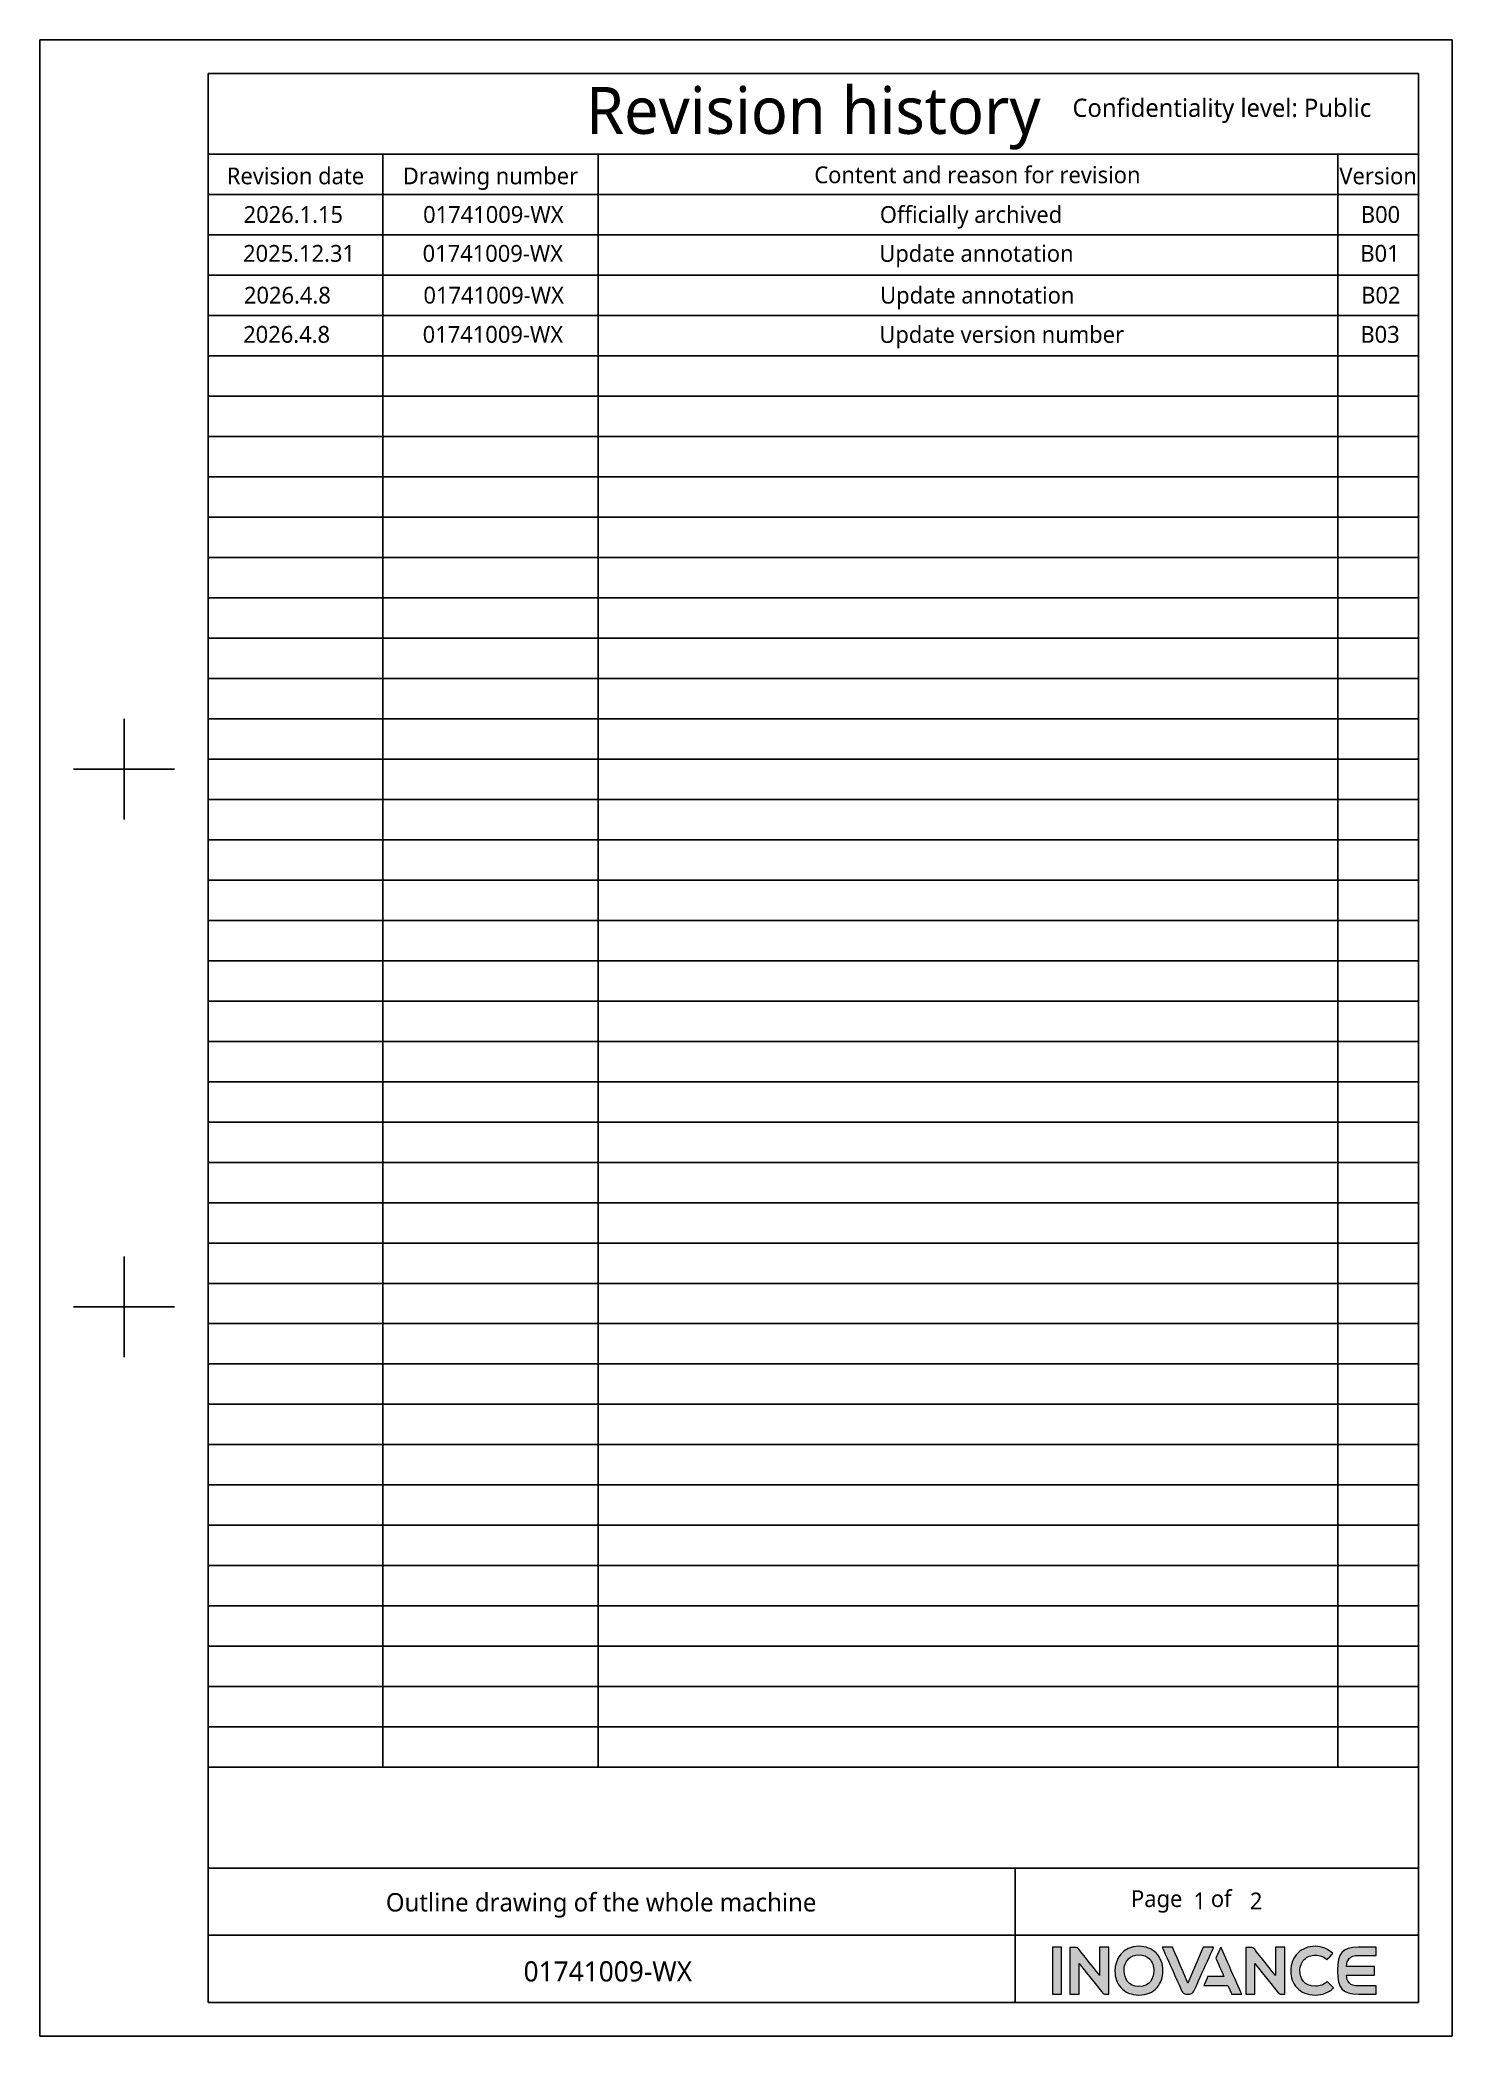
# Model space of a CAD drawing. Header units: millimetres. Extents: x 5828 to 6704, y 123 to 421.
# Drawn here: x 6055 to 6265, y 123.2 to 420.2 of the extents above; entities that cross this region are included whole.
import ezdxf
from ezdxf.enums import TextEntityAlignment as Align

# ---------------------------------------------------------------- set-up
doc = ezdxf.new("R2010")
doc.units = ezdxf.units.MM
doc.layers.add('logo-蓝色', color=7, linetype='Continuous', true_color=0x008ccf)
doc.layers.add('多重引线', color=7, linetype='Continuous')
doc.layers.add('模板', color=7, linetype='Continuous')
doc.styles.add('微软雅黑', font='msyh.ttc')

msp = doc.modelspace()

# ---------------------------------------------------------------- texts
at = {"layer": '模板', "char_height": 2.5, "attachment_point": 1, "style": '微软雅黑'}
for s, width, insert in [('2026.1.15', 72.293308, (6085.3104, 395.5016)), ('01741009-WX', 72.293308, (6112.007, 395.5016)), ('Officially archived', 134.563844, (6179.923, 395.4918)), ('B00', 23.611688, (6251.4606, 395.5016)), ('2025.12.31', 72.293308, (6085.234, 389.7191)), ('01741009-WX', 72.293308, (6111.9305, 389.7191)), ('Update annotation', 134.563844, (6179.8466, 389.7094)), ('B01', 23.611688, (6251.3842, 389.7191)), ('2026.4.8', 72.293308, (6085.36, 383.4995)), ('01741009-WX', 72.293308, (6112.0566, 383.4995)), ('Update annotation', 134.563844, (6179.9727, 383.4897)), ('B02', 23.611688, (6251.5103, 383.4995)), ('2026.4.8', 72.293308, (6085.2455, 377.6615)), ('01741009-WX', 72.293308, (6111.9421, 377.6615)), ('Update version number', 134.563844, (6179.8582, 377.6517)), ('B03', 23.611688, (6251.3958, 377.6615))]:
    msp.add_mtext_dynamic_manual_height_columns(s, width=width, gutter_width=12.5, heights=[0], dxfattribs=dict(at, insert=insert))

# ---------------------------------------------------------------- blocks, each defined once
blk = doc.blocks.new('变更页')
for p, q in [((5973.66, 420.22), (6183.66, 420.22)), ((5973.66, 123.22), (5973.66, 420.22)), ((6183.66, 123.22), (6183.66, 420.22)), ((5998.66, 415.22), (6178.66, 415.22)), ((5998.66, 128.22), (5998.66, 415.22)), ((5998.66, 415.22), (5998.66, 163.22)), ((5998.66, 415.22), (6178.66, 415.22)), ((6178.66, 128.22), (6178.66, 415.22)), ((6178.66, 415.22), (6178.66, 163.22)), ((5998.66, 403.22), (6178.66, 403.22)), ((5998.66, 397.22), (6178.66, 397.22)), ((5986.16, 304.22), (5986.16, 319.22)), ((5978.66, 311.72), (5993.66, 311.72)), ((5986.16, 224.22), (5986.16, 239.22)), ((5978.66, 231.72), (5993.66, 231.72)), ((6178.66, 158.22), (6178.66, 128.22)), ((6118.66, 138.22), (6178.66, 138.22)), ((5998.66, 128.22), (6178.66, 128.22)), ((5998.66, 128.22), (6178.66, 128.22)), ((5973.66, 123.22), (6183.66, 123.22))]:
    blk.add_line(p, q)
at = {"color": 2}
for p, q in [((6024.66, 403.22), (6024.66, 163.22)), ((6056.66, 403.22), (6056.66, 163.22)), ((6166.66, 403.22), (6166.66, 163.22)), ((5998.66, 391.22), (6178.66, 391.22)), ((5998.66, 385.22), (6178.66, 385.22)), ((5998.66, 379.22), (6178.66, 379.22)), ((5998.66, 373.22), (6178.66, 373.22)), ((5998.66, 367.22), (6178.66, 367.22)), ((5998.66, 361.22), (6178.66, 361.22)), ((5998.66, 355.22), (6178.66, 355.22)), ((5998.66, 349.22), (6178.66, 349.22)), ((5998.66, 343.22), (6178.66, 343.22)), ((5998.66, 337.22), (6178.66, 337.22)), ((5998.66, 331.22), (6178.66, 331.22)), ((5998.66, 325.22), (6178.66, 325.22)), ((5998.66, 319.22), (6178.66, 319.22)), ((5998.66, 313.22), (6178.66, 313.22)), ((5998.66, 307.22), (6178.66, 307.22)), ((5998.66, 301.22), (6178.66, 301.22)), ((5998.66, 295.22), (6178.66, 295.22)), ((5998.66, 289.22), (6178.66, 289.22)), ((5998.66, 283.22), (6178.66, 283.22)), ((5998.66, 277.22), (6178.66, 277.22)), ((5998.66, 271.22), (6178.66, 271.22)), ((5998.66, 265.22), (6178.66, 265.22)), ((5998.66, 259.22), (6178.66, 259.22)), ((5998.66, 253.22), (6178.66, 253.22)), ((5998.66, 247.22), (6178.66, 247.22)), ((5998.66, 241.22), (6178.66, 241.22)), ((5998.66, 235.22), (6178.66, 235.22)), ((5998.66, 229.22), (6178.66, 229.22)), ((5998.66, 223.22), (6178.66, 223.22)), ((5998.66, 217.22), (6178.66, 217.22)), ((5998.66, 211.22), (6178.66, 211.22)), ((5998.66, 205.22), (6178.66, 205.22)), ((5998.66, 199.22), (6178.66, 199.22)), ((5998.66, 193.22), (6178.66, 193.22)), ((5998.66, 187.22), (6178.66, 187.22)), ((5998.66, 181.22), (6178.66, 181.22)), ((5998.66, 175.22), (6178.66, 175.22)), ((5998.66, 169.22), (6178.66, 169.22)), ((5998.66, 163.22), (6178.66, 163.22))]:
    blk.add_line(p, q, dxfattribs=at)
at = {"color": 2, "linetype": 'Continuous'}
for p, q in [((5998.66, 148.22), (6178.66, 148.22)), ((5998.66, 138.22), (6118.66, 138.22)), ((6058.66, 128.22), (6076.66, 128.22)), ((6076.66, 128.22), (6118.66, 128.22)), ((6133.66, 128.22), (6178.66, 128.22))]:
    blk.add_line(p, q, dxfattribs=at)
at = {"linetype": 'Continuous'}
for p, q in [((6118.66, 148.22), (6118.66, 138.22)), ((6118.66, 138.22), (6118.66, 128.22))]:
    blk.add_line(p, q, dxfattribs=at)
at = {"color": 7, "linetype": 'Continuous'}
blk.add_line((6178.66, 128.22), (5998.66, 128.22), dxfattribs=at)
at = {"color": 2, "style": '微软雅黑'}
for s, height, p in [('Revision history', 7, (6088.66, 406.24)), ('Revision date', 2.5, (6011.66, 398.74)), ('Drawing number', 2.5, (6040.66, 398.74)), ('Version', 2.5, (6172.66, 398.74))]:
    blk.add_text(s, height=height, dxfattribs=at).set_placement(p, align=Align.CENTER)
at = {"style": '微软雅黑'}
for s, height, p in [('Confidentiality level: Public', 2.7076, (6127.21, 408.77)), ('Outline drawing of the whole machine', 2.7336, (6025.1, 141.76))]:
    blk.add_text(s, height=height, dxfattribs=at).set_placement(p)
at = {"color": 2, "style": '微软雅黑'}
for s, p in [('Content and reason for revision', (6113.07, 400.22)), ('Page     of    ', (6145.09, 143.34))]:
    blk.add_text(s, height=2.5, dxfattribs=at).set_placement(p, align=Align.MIDDLE)
at = {"linetype": 'Continuous', "lineweight": 0, "ltscale": 0.3, "style": '微软雅黑'}
for tag, p in [('当前页', (6146.12, 143.34)), ('总页数', (6154.52, 143.34))]:
    blk.add_attdef(tag, text='', height=2.5, dxfattribs=at).set_placement(p, align=Align.MIDDLE)
at = {"ltscale": 0.3, "style": '微软雅黑'}
blk.add_attdef('编码', text='', height=3, dxfattribs=at).set_placement((6058.11, 132.85), align=Align.MIDDLE)

# ---------------------------------------------------------------- hatches: boundary and pattern name
at = {"layer": 'logo-蓝色'}
h = msp.add_hatch(color=256, dxfattribs=at)
h.dxf.hatch_style = 1
edge = h.paths.add_edge_path()
edge.add_spline(control_points=[(6205.5917, 129.4734), (6205.5917, 129.4734), (6206.9654, 129.4734), (6206.9654, 129.4734), (6206.9654, 129.4734), (6206.9654, 129.4734), (6206.9654, 136.4307), (6206.9654, 136.4307), (6206.9654, 136.4307), (6206.9654, 136.4307), (6205.5917, 136.4307), (6205.5917, 136.4307), (6205.5917, 136.4307), (6205.5917, 136.4307), (6205.5917, 129.4734), (6205.5917, 129.4734)], knot_values=[0, 0, 0, 0, 0.25, 0.25, 0.25, 0.25000001, 0.5, 0.5, 0.5, 0.50000001, 0.75, 0.75, 0.75, 0.75000001, 1, 1, 1, 1], degree=3, periodic=1)
h = msp.add_hatch(color=256, dxfattribs=at)
h.dxf.hatch_style = 1
edge = h.paths.add_edge_path()
edge.add_spline(control_points=[(6212.6121, 136.4364), (6212.6121, 136.4364), (6212.6121, 132.2482), (6212.6121, 132.2482), (6212.6121, 132.2482), (6212.6121, 132.2482), (6209.5419, 136.1307), (6209.5419, 136.1307), (6209.5419, 136.1307), (6209.4038, 136.3104), (6209.188, 136.4253), (6208.9454, 136.4253), (6208.9454, 136.4253), (6208.9454, 136.4253), (6208.1933, 136.4253), (6208.1933, 136.4253), (6208.1933, 136.4253), (6208.1933, 136.4253), (6208.1933, 129.4661), (6208.1933, 129.4661), (6208.1933, 129.4661), (6208.1933, 129.4661), (6209.5761, 129.4661), (6209.5761, 129.4661), (6209.5761, 129.4661), (6209.5761, 129.4661), (6209.5761, 134.0172), (6209.5761, 134.0172), (6209.5761, 134.0172), (6209.5761, 134.0172), (6213.0206, 129.6791), (6213.0206, 129.6791), (6213.0206, 129.6791), (6213.1205, 129.5494), (6213.2762, 129.4661), (6213.4503, 129.4661), (6213.4503, 129.4661), (6213.4503, 129.4661), (6213.9948, 129.4661), (6213.9948, 129.4661), (6213.9948, 129.4661), (6213.9948, 129.4661), (6213.9948, 136.4364), (6213.9948, 136.4364), (6213.9948, 136.4364), (6213.9948, 136.4364), (6212.6121, 136.4364), (6212.6121, 136.4364)], knot_values=[0, 0, 0, 0, 0.08333333, 0.08333333, 0.08333333, 0.08333334, 0.16666667, 0.16666667, 0.16666667, 0.16666668, 0.25, 0.25, 0.25, 0.25000001, 0.33333333, 0.33333333, 0.33333333, 0.33333334, 0.41666667, 0.41666667, 0.41666667, 0.41666668, 0.5, 0.5, 0.5, 0.50000001, 0.58333333, 0.58333333, 0.58333333, 0.58333334, 0.66666667, 0.66666667, 0.66666667, 0.66666668, 0.75, 0.75, 0.75, 0.75000001, 0.83333333, 0.83333333, 0.83333333, 0.83333334, 0.91666667, 0.91666667, 0.91666667, 0.91666668, 1, 1, 1, 1], degree=3, periodic=1)
h = msp.add_hatch(color=256, dxfattribs=at)
h.dxf.hatch_style = 1
edge = h.paths.add_edge_path(flags=16)
edge.add_spline(control_points=[(6216.903, 134.7062), (6217.2967, 135.11), (6217.8236, 135.3119), (6218.4665, 135.3119), (6218.4665, 135.3119), (6219.1044, 135.3119), (6219.6261, 135.1119), (6220.0139, 134.7173), (6220.0139, 134.7173), (6220.4429, 134.2803), (6220.6809, 133.6188), (6220.6707, 132.904), (6220.6707, 132.904), (6220.6503, 131.7889), (6220.0612, 130.5997), (6218.4665, 130.5997), (6218.4665, 130.5997), (6216.8788, 130.5997), (6216.2806, 131.785), (6216.251, 132.8929), (6216.251, 132.8929), (6216.2333, 133.6004), (6216.4705, 134.2618), (6216.903, 134.7062)], knot_values=[0, 0, 0, 0, 0.16666667, 0.16666667, 0.16666667, 0.16666668, 0.33333333, 0.33333333, 0.33333333, 0.33333334, 0.5, 0.5, 0.5, 0.50000001, 0.66666667, 0.66666667, 0.66666667, 0.66666668, 0.83333333, 0.83333333, 0.83333333, 0.83333334, 1, 1, 1, 1], degree=3, periodic=0)
edge = h.paths.add_edge_path()
edge.add_spline(control_points=[(6218.4665, 136.5771), (6216.0065, 136.5771), (6214.8886, 134.6785), (6214.8886, 132.9112), (6214.8886, 132.9112), (6214.8886, 131.952), (6215.1989, 131.0739), (6215.7611, 130.4347), (6215.7611, 130.4347), (6216.3991, 129.7087), (6217.3366, 129.3253), (6218.4665, 129.3253), (6218.4665, 129.3253), (6219.589, 129.3253), (6220.5225, 129.7142), (6221.1608, 130.4495), (6221.1608, 130.4495), (6221.7126, 131.0907), (6222.0237, 131.9684), (6222.034, 132.9206), (6222.034, 132.9206), (6222.0441, 133.9469), (6221.6719, 134.9194), (6221.0095, 135.5881), (6221.0095, 135.5881), (6220.3698, 136.2362), (6219.489, 136.5771), (6218.4665, 136.5771)], knot_values=[0, 0, 0, 0, 0.14285714, 0.14285714, 0.14285714, 0.14285715, 0.28571429, 0.28571429, 0.28571429, 0.2857143, 0.42857143, 0.42857143, 0.42857143, 0.42857144, 0.57142857, 0.57142857, 0.57142857, 0.57142858, 0.71428571, 0.71428571, 0.71428571, 0.71428572, 0.85714286, 0.85714286, 0.85714286, 0.85714287, 1, 1, 1, 1], degree=3, periodic=0)
h = msp.add_hatch(color=256, dxfattribs=at)
h.dxf.hatch_style = 1
edge = h.paths.add_edge_path()
edge.add_spline(control_points=[(6228.0142, 136.4308), (6228.0142, 136.4308), (6225.7397, 131.1127), (6225.7397, 131.1127), (6225.7397, 131.1127), (6225.7397, 131.1127), (6223.4649, 136.4308), (6223.4649, 136.4308), (6223.4649, 136.4308), (6223.4649, 136.4308), (6221.9173, 136.4308), (6221.9173, 136.4308), (6221.9173, 136.4308), (6221.9173, 136.4308), (6224.8385, 129.9181), (6224.8385, 129.9181), (6224.8385, 129.9181), (6224.9551, 129.6568), (6225.2172, 129.4735), (6225.5228, 129.4735), (6225.5228, 129.4735), (6225.5228, 129.4735), (6225.5274, 129.4735), (6225.5274, 129.4735), (6225.5274, 129.4735), (6225.5274, 129.4735), (6225.9498, 129.4735), (6225.9498, 129.4735), (6225.9498, 129.4735), (6225.9498, 129.4735), (6225.9563, 129.4735), (6225.9563, 129.4735), (6225.9563, 129.4735), (6226.2601, 129.4735), (6226.5222, 129.6568), (6226.6389, 129.9162), (6226.6389, 129.9162), (6226.6389, 129.9162), (6229.5618, 136.4308), (6229.5618, 136.4308), (6229.5618, 136.4308), (6229.5618, 136.4308), (6228.0142, 136.4308), (6228.0142, 136.4308)], knot_values=[0, 0, 0, 0, 0.09090909, 0.09090909, 0.09090909, 0.0909091, 0.18181818, 0.18181818, 0.18181818, 0.18181819, 0.27272727, 0.27272727, 0.27272727, 0.27272728, 0.36363636, 0.36363636, 0.36363636, 0.36363637, 0.45454545, 0.45454545, 0.45454545, 0.45454546, 0.54545455, 0.54545455, 0.54545455, 0.54545456, 0.63636364, 0.63636364, 0.63636364, 0.63636365, 0.72727273, 0.72727273, 0.72727273, 0.72727274, 0.81818182, 0.81818182, 0.81818182, 0.81818183, 0.90909091, 0.90909091, 0.90909091, 0.90909092, 1, 1, 1, 1], degree=3, periodic=1)
h = msp.add_hatch(color=256, dxfattribs=at)
h.dxf.hatch_style = 1
edge = h.paths.add_edge_path()
edge.add_spline(control_points=[(6230.6326, 136.4308), (6230.6326, 136.4308), (6229.9092, 134.8137), (6229.9092, 134.8137), (6229.9092, 134.8137), (6229.9092, 134.8137), (6231.1086, 132.0629), (6231.1086, 132.0629), (6231.1086, 132.0629), (6231.1086, 132.0629), (6228.6756, 132.0629), (6228.6756, 132.0629), (6228.6756, 132.0629), (6228.6756, 132.0629), (6228.093, 130.7683), (6228.093, 130.7683), (6228.093, 130.7683), (6228.093, 130.7683), (6231.6661, 130.7683), (6231.6661, 130.7683), (6231.6661, 130.7683), (6231.6661, 130.7683), (6232.2459, 129.4735), (6232.2459, 129.4735), (6232.2459, 129.4735), (6232.2459, 129.4735), (6233.7547, 129.4735), (6233.7547, 129.4735), (6233.7547, 129.4735), (6233.7547, 129.4735), (6230.6326, 136.4308), (6230.6326, 136.4308)], knot_values=[0, 0, 0, 0, 0.125, 0.125, 0.125, 0.12500001, 0.25, 0.25, 0.25, 0.25000001, 0.375, 0.375, 0.375, 0.37500001, 0.5, 0.5, 0.5, 0.50000001, 0.625, 0.625, 0.625, 0.62500001, 0.75, 0.75, 0.75, 0.75000001, 0.875, 0.875, 0.875, 0.87500001, 1, 1, 1, 1], degree=3, periodic=1)
h = msp.add_hatch(color=256, dxfattribs=at)
h.dxf.hatch_style = 1
edge = h.paths.add_edge_path()
edge.add_spline(control_points=[(6238.7494, 136.4364), (6238.7494, 136.4364), (6238.7494, 132.2482), (6238.7494, 132.2482), (6238.7494, 132.2482), (6238.7494, 132.2482), (6235.6782, 136.1307), (6235.6782, 136.1307), (6235.6782, 136.1307), (6235.5412, 136.3104), (6235.3254, 136.4253), (6235.0818, 136.4253), (6235.0818, 136.4253), (6235.0818, 136.4253), (6234.3317, 136.4253), (6234.3317, 136.4253), (6234.3317, 136.4253), (6234.3317, 136.4253), (6234.3317, 129.4661), (6234.3317, 129.4661), (6234.3317, 129.4661), (6234.3317, 129.4661), (6235.7153, 129.4661), (6235.7153, 129.4661), (6235.7153, 129.4661), (6235.7153, 129.4661), (6235.7153, 134.0172), (6235.7153, 134.0172), (6235.7153, 134.0172), (6235.7153, 134.0172), (6239.1597, 129.6791), (6239.1597, 129.6791), (6239.1597, 129.6791), (6239.2597, 129.5494), (6239.4154, 129.4661), (6239.5884, 129.4661), (6239.5884, 129.4661), (6239.5884, 129.4661), (6240.132, 129.4661), (6240.132, 129.4661), (6240.132, 129.4661), (6240.132, 129.4661), (6240.132, 136.4364), (6240.132, 136.4364), (6240.132, 136.4364), (6240.132, 136.4364), (6238.7494, 136.4364), (6238.7494, 136.4364)], knot_values=[0, 0, 0, 0, 0.08333333, 0.08333333, 0.08333333, 0.08333334, 0.16666667, 0.16666667, 0.16666667, 0.16666668, 0.25, 0.25, 0.25, 0.25000001, 0.33333333, 0.33333333, 0.33333333, 0.33333334, 0.41666667, 0.41666667, 0.41666667, 0.41666668, 0.5, 0.5, 0.5, 0.50000001, 0.58333333, 0.58333333, 0.58333333, 0.58333334, 0.66666667, 0.66666667, 0.66666667, 0.66666668, 0.75, 0.75, 0.75, 0.75000001, 0.83333333, 0.83333333, 0.83333333, 0.83333334, 0.91666667, 0.91666667, 0.91666667, 0.91666668, 1, 1, 1, 1], degree=3, periodic=1)
h = msp.add_hatch(color=256, dxfattribs=at)
h.dxf.hatch_style = 1
edge = h.paths.add_edge_path()
edge.add_spline(control_points=[(6246.418, 131.3129), (6245.9976, 130.8904), (6245.3464, 130.6294), (6244.7212, 130.6294), (6244.7212, 130.6294), (6243.0246, 130.6294), (6242.4077, 131.8073), (6242.3986, 132.9132), (6242.3986, 132.9132), (6242.394, 133.5765), (6242.6302, 134.1969), (6243.0506, 134.6229), (6243.0506, 134.6229), (6243.4618, 135.0359), (6244.0388, 135.2546), (6244.7212, 135.2546), (6244.7212, 135.2546), (6245.352, 135.2546), (6245.9309, 135.0286), (6246.3504, 134.6173), (6246.3504, 134.6173), (6246.3504, 134.6173), (6246.3782, 134.5896), (6246.3782, 134.5896), (6246.3782, 134.5896), (6246.3782, 134.5896), (6247.3062, 135.4842), (6247.3062, 135.4842), (6247.3062, 135.4842), (6247.3062, 135.4842), (6247.2747, 135.5156), (6247.2747, 135.5156), (6247.2747, 135.5156), (6246.5691, 136.2104), (6245.6873, 136.5771), (6244.7212, 136.5771), (6244.7212, 136.5771), (6243.6424, 136.5771), (6242.7246, 136.229), (6242.0643, 135.5695), (6242.0643, 135.5695), (6241.4065, 134.9026), (6241.0306, 133.9376), (6241.0352, 132.9114), (6241.0352, 132.9114), (6241.0407, 131.948), (6241.3521, 131.072), (6241.915, 130.4421), (6241.915, 130.4421), (6242.5652, 129.7105), (6243.5359, 129.3253), (6244.7212, 129.3253), (6244.7212, 129.3253), (6245.7632, 129.3253), (6246.6765, 129.6828), (6247.3618, 130.3588), (6247.3618, 130.3588), (6247.3618, 130.3588), (6247.3942, 130.3886), (6247.3942, 130.3886), (6247.3942, 130.3886), (6247.3942, 130.3886), (6246.4505, 131.3443), (6246.4505, 131.3443), (6246.4505, 131.3443), (6246.4505, 131.3443), (6246.418, 131.3129), (6246.418, 131.3129)], knot_values=[0, 0, 0, 0, 0.05882353, 0.05882353, 0.05882353, 0.05882354, 0.11764706, 0.11764706, 0.11764706, 0.11764707, 0.17647059, 0.17647059, 0.17647059, 0.1764706, 0.23529412, 0.23529412, 0.23529412, 0.23529413, 0.29411765, 0.29411765, 0.29411765, 0.29411766, 0.35294118, 0.35294118, 0.35294118, 0.35294119, 0.41176471, 0.41176471, 0.41176471, 0.41176472, 0.47058824, 0.47058824, 0.47058824, 0.47058825, 0.52941176, 0.52941176, 0.52941176, 0.52941177, 0.58823529, 0.58823529, 0.58823529, 0.5882353, 0.64705882, 0.64705882, 0.64705882, 0.64705883, 0.70588235, 0.70588235, 0.70588235, 0.70588236, 0.76470588, 0.76470588, 0.76470588, 0.76470589, 0.82352941, 0.82352941, 0.82352941, 0.82352942, 0.88235294, 0.88235294, 0.88235294, 0.88235295, 0.94117647, 0.94117647, 0.94117647, 0.94117648, 1, 1, 1, 1], degree=3, periodic=0)
h = msp.add_hatch(color=256, dxfattribs=at)
h.dxf.hatch_style = 1
edge = h.paths.add_edge_path()
edge.add_spline(control_points=[(6251.1202, 135.2175), (6251.1202, 135.2175), (6253.7246, 135.2175), (6253.7246, 135.2175), (6253.7246, 135.2175), (6253.7246, 135.2175), (6253.7246, 136.4309), (6253.7246, 136.4309), (6253.7246, 136.4309), (6253.7246, 136.4309), (6251.0879, 136.4309), (6251.0879, 136.4309), (6251.0879, 136.4309), (6248.6613, 136.4309), (6247.9955, 135.5028), (6247.9955, 133.0374), (6247.9955, 133.0374), (6247.9955, 133.0374), (6247.9955, 132.9539), (6247.9955, 132.9539), (6247.9955, 132.9539), (6247.9955, 132.9539), (6247.9955, 132.9503), (6247.9955, 132.9503), (6247.9955, 132.9503), (6247.9955, 132.9503), (6247.9955, 132.9484), (6247.9955, 132.9484), (6247.9955, 132.9484), (6247.9955, 132.9484), (6247.9955, 132.9465), (6247.9955, 132.9465), (6247.9955, 132.9465), (6247.9955, 132.9465), (6247.9955, 132.8615), (6247.9955, 132.8615), (6247.9955, 132.8615), (6247.9955, 130.3978), (6248.6613, 129.4696), (6251.0879, 129.4696), (6251.0879, 129.4696), (6251.0879, 129.4696), (6253.7246, 129.4696), (6253.7246, 129.4696), (6253.7246, 129.4696), (6253.7246, 129.4696), (6253.7246, 130.6812), (6253.7246, 130.6812), (6253.7246, 130.6812), (6253.7246, 130.6812), (6251.1202, 130.6812), (6251.1202, 130.6812), (6251.1202, 130.6812), (6250.4802, 130.6812), (6249.9977, 130.7979), (6249.7014, 131.1332), (6249.7014, 131.1332), (6249.4689, 131.3962), (6249.3623, 131.8166), (6249.3346, 132.302), (6249.3346, 132.302), (6249.3346, 132.302), (6253.4978, 132.302), (6253.4978, 132.302), (6253.4978, 132.302), (6253.4978, 132.302), (6253.4978, 132.9503), (6253.4978, 132.9503), (6253.4978, 132.9503), (6253.4978, 132.9503), (6253.4978, 133.5985), (6253.4978, 133.5985), (6253.4978, 133.5985), (6253.4978, 133.5985), (6249.3346, 133.5985), (6249.3346, 133.5985), (6249.3346, 133.5985), (6249.3623, 134.0802), (6249.4689, 134.5025), (6249.7014, 134.7673), (6249.7014, 134.7673), (6249.9977, 135.1026), (6250.4802, 135.2175), (6251.1202, 135.2175)], knot_values=[0, 0, 0, 0, 0.04761905, 0.04761905, 0.04761905, 0.04761906, 0.0952381, 0.0952381, 0.0952381, 0.09523811, 0.14285714, 0.14285714, 0.14285714, 0.14285715, 0.19047619, 0.19047619, 0.19047619, 0.1904762, 0.23809524, 0.23809524, 0.23809524, 0.23809525, 0.28571429, 0.28571429, 0.28571429, 0.2857143, 0.33333333, 0.33333333, 0.33333333, 0.33333334, 0.38095238, 0.38095238, 0.38095238, 0.38095239, 0.42857143, 0.42857143, 0.42857143, 0.42857144, 0.47619048, 0.47619048, 0.47619048, 0.47619049, 0.52380952, 0.52380952, 0.52380952, 0.52380953, 0.57142857, 0.57142857, 0.57142857, 0.57142858, 0.61904762, 0.61904762, 0.61904762, 0.61904763, 0.66666667, 0.66666667, 0.66666667, 0.66666668, 0.71428571, 0.71428571, 0.71428571, 0.71428572, 0.76190476, 0.76190476, 0.76190476, 0.76190477, 0.80952381, 0.80952381, 0.80952381, 0.80952382, 0.85714286, 0.85714286, 0.85714286, 0.85714287, 0.9047619, 0.9047619, 0.9047619, 0.90476191, 0.95238095, 0.95238095, 0.95238095, 0.95238096, 1, 1, 1, 1], degree=3, periodic=0)

# ---------------------------------------------------------------- linework, layer by layer
at = {"layer": 'logo-蓝色', "lineweight": 9}
for points, knots in [([(6206.9654, 136.4307), (6206.9654, 136.4307), (6206.9654, 136.4307), (6205.5917, 136.4307), (6205.5917, 136.4307)], [0.5, 0.5, 0.5, 0.5, 0.50000001, 0.75, 0.75, 0.75, 0.75]), ([(6205.5917, 136.4307), (6205.5917, 136.4307), (6205.5917, 136.4307), (6205.5917, 129.4734), (6205.5917, 129.4734)], [0.75, 0.75, 0.75, 0.75, 0.75000001, 1, 1, 1, 1]), ([(6206.9654, 129.4734), (6206.9654, 129.4734), (6206.9654, 129.4734), (6206.9654, 136.4307), (6206.9654, 136.4307)], [0.25, 0.25, 0.25, 0.25, 0.25000001, 0.5, 0.5, 0.5, 0.5]), ([(6208.9454, 136.4253), (6208.9454, 136.4253), (6208.9454, 136.4253), (6208.1933, 136.4253), (6208.1933, 136.4253)], [0.25, 0.25, 0.25, 0.25, 0.25000001, 0.3333333333, 0.3333333333, 0.3333333333, 0.3333333333]), ([(6208.1933, 136.4253), (6208.1933, 136.4253), (6208.1933, 136.4253), (6208.1933, 129.4661), (6208.1933, 129.4661)], [0.3333333333, 0.3333333333, 0.3333333333, 0.3333333333, 0.3333333433, 0.4166666667, 0.4166666667, 0.4166666667, 0.4166666667]), ([(6209.5419, 136.1307), (6209.5419, 136.1307), (6209.4038, 136.3104), (6209.188, 136.4253), (6208.9454, 136.4253)], [0.1666666667, 0.1666666667, 0.1666666667, 0.1666666667, 0.1666666767, 0.25, 0.25, 0.25, 0.25]), ([(6212.6121, 132.2482), (6212.6121, 132.2482), (6212.6121, 132.2482), (6209.5419, 136.1307), (6209.5419, 136.1307)], [0.0833333333, 0.0833333333, 0.0833333333, 0.0833333333, 0.0833333433, 0.1666666667, 0.1666666667, 0.1666666667, 0.1666666667]), ([(6209.5761, 129.4661), (6209.5761, 129.4661), (6209.5761, 129.4661), (6209.5761, 134.0172), (6209.5761, 134.0172)], [0.5, 0.5, 0.5, 0.5, 0.50000001, 0.5833333333, 0.5833333333, 0.5833333333, 0.5833333333]), ([(6209.5761, 134.0172), (6209.5761, 134.0172), (6209.5761, 134.0172), (6213.0206, 129.6791), (6213.0206, 129.6791)], [0.5833333333, 0.5833333333, 0.5833333333, 0.5833333333, 0.5833333433, 0.6666666667, 0.6666666667, 0.6666666667, 0.6666666667]), ([(6213.9948, 136.4364), (6213.9948, 136.4364), (6213.9948, 136.4364), (6212.6121, 136.4364), (6212.6121, 136.4364)], [0.9166666667, 0.9166666667, 0.9166666667, 0.9166666667, 0.9166666767, 1, 1, 1, 1]), ([(6213.9948, 129.4661), (6213.9948, 129.4661), (6213.9948, 129.4661), (6213.9948, 136.4364), (6213.9948, 136.4364)], [0.8333333333, 0.8333333333, 0.8333333333, 0.8333333333, 0.8333333433, 0.9166666667, 0.9166666667, 0.9166666667, 0.9166666667]), ([(6216.251, 132.8929), (6216.251, 132.8929), (6216.2333, 133.6004), (6216.4705, 134.2618), (6216.903, 134.7062)], [0.833333333, 0.833333333, 0.833333333, 0.833333333, 0.833333343, 1, 1, 1, 1]), ([(6221.0095, 135.5881), (6221.0095, 135.5881), (6220.3698, 136.2362), (6219.489, 136.5771), (6218.4665, 136.5771)], [0.857142857, 0.857142857, 0.857142857, 0.857142857, 0.857142867, 1, 1, 1, 1]), ([(6218.4665, 135.3119), (6218.4665, 135.3119), (6219.1044, 135.3119), (6219.6261, 135.1119), (6220.0139, 134.7173)], [0.166666667, 0.166666667, 0.166666667, 0.166666667, 0.166666677, 0.333333333, 0.333333333, 0.333333333, 0.333333333]), ([(6220.0139, 134.7173), (6220.0139, 134.7173), (6220.4429, 134.2803), (6220.6809, 133.6188), (6220.6707, 132.904)], [0.333333333, 0.333333333, 0.333333333, 0.333333333, 0.333333343, 0.5, 0.5, 0.5, 0.5]), ([(6222.034, 132.9206), (6222.034, 132.9206), (6222.0441, 133.9469), (6221.6719, 134.9194), (6221.0095, 135.5881)], [0.714285714, 0.714285714, 0.714285714, 0.714285714, 0.714285724, 0.857142857, 0.857142857, 0.857142857, 0.857142857]), ([(6223.4649, 136.4308), (6223.4649, 136.4308), (6223.4649, 136.4308), (6221.9173, 136.4308), (6221.9173, 136.4308)], [0.1818181818, 0.1818181818, 0.1818181818, 0.1818181818, 0.1818181918, 0.2727272727, 0.2727272727, 0.2727272727, 0.2727272727]), ([(6221.9173, 136.4308), (6221.9173, 136.4308), (6221.9173, 136.4308), (6224.8385, 129.9181), (6224.8385, 129.9181)], [0.2727272727, 0.2727272727, 0.2727272727, 0.2727272727, 0.2727272827, 0.3636363636, 0.3636363636, 0.3636363636, 0.3636363636]), ([(6225.7397, 131.1127), (6225.7397, 131.1127), (6225.7397, 131.1127), (6223.4649, 136.4308), (6223.4649, 136.4308)], [0.0909090909, 0.0909090909, 0.0909090909, 0.0909090909, 0.0909091009, 0.1818181818, 0.1818181818, 0.1818181818, 0.1818181818]), ([(6226.6389, 129.9162), (6226.6389, 129.9162), (6226.6389, 129.9162), (6229.5618, 136.4308), (6229.5618, 136.4308)], [0.8181818182, 0.8181818182, 0.8181818182, 0.8181818182, 0.8181818282, 0.9090909091, 0.9090909091, 0.9090909091, 0.9090909091]), ([(6229.5618, 136.4308), (6229.5618, 136.4308), (6229.5618, 136.4308), (6228.0142, 136.4308), (6228.0142, 136.4308)], [0.9090909091, 0.9090909091, 0.9090909091, 0.9090909091, 0.9090909191, 1, 1, 1, 1]), ([(6229.9092, 134.8137), (6229.9092, 134.8137), (6229.9092, 134.8137), (6231.1086, 132.0629), (6231.1086, 132.0629)], [0.125, 0.125, 0.125, 0.125, 0.12500001, 0.25, 0.25, 0.25, 0.25]), ([(6233.7547, 129.4735), (6233.7547, 129.4735), (6233.7547, 129.4735), (6230.6326, 136.4308), (6230.6326, 136.4308)], [0.875, 0.875, 0.875, 0.875, 0.87500001, 1, 1, 1, 1]), ([(6235.0818, 136.4253), (6235.0818, 136.4253), (6235.0818, 136.4253), (6234.3317, 136.4253), (6234.3317, 136.4253)], [0.25, 0.25, 0.25, 0.25, 0.25000001, 0.3333333333, 0.3333333333, 0.3333333333, 0.3333333333]), ([(6234.3317, 136.4253), (6234.3317, 136.4253), (6234.3317, 136.4253), (6234.3317, 129.4661), (6234.3317, 129.4661)], [0.3333333333, 0.3333333333, 0.3333333333, 0.3333333333, 0.3333333433, 0.4166666667, 0.4166666667, 0.4166666667, 0.4166666667]), ([(6235.6782, 136.1307), (6235.6782, 136.1307), (6235.5412, 136.3104), (6235.3254, 136.4253), (6235.0818, 136.4253)], [0.1666666667, 0.1666666667, 0.1666666667, 0.1666666667, 0.1666666767, 0.25, 0.25, 0.25, 0.25]), ([(6238.7494, 132.2482), (6238.7494, 132.2482), (6238.7494, 132.2482), (6235.6782, 136.1307), (6235.6782, 136.1307)], [0.0833333333, 0.0833333333, 0.0833333333, 0.0833333333, 0.0833333433, 0.1666666667, 0.1666666667, 0.1666666667, 0.1666666667]), ([(6235.7153, 129.4661), (6235.7153, 129.4661), (6235.7153, 129.4661), (6235.7153, 134.0172), (6235.7153, 134.0172)], [0.5, 0.5, 0.5, 0.5, 0.50000001, 0.5833333333, 0.5833333333, 0.5833333333, 0.5833333333]), ([(6235.7153, 134.0172), (6235.7153, 134.0172), (6235.7153, 134.0172), (6239.1597, 129.6791), (6239.1597, 129.6791)], [0.5833333333, 0.5833333333, 0.5833333333, 0.5833333333, 0.5833333433, 0.6666666667, 0.6666666667, 0.6666666667, 0.6666666667]), ([(6240.132, 136.4364), (6240.132, 136.4364), (6240.132, 136.4364), (6238.7494, 136.4364), (6238.7494, 136.4364)], [0.9166666667, 0.9166666667, 0.9166666667, 0.9166666667, 0.9166666767, 1, 1, 1, 1]), ([(6240.132, 129.4661), (6240.132, 129.4661), (6240.132, 129.4661), (6240.132, 136.4364), (6240.132, 136.4364)], [0.8333333333, 0.8333333333, 0.8333333333, 0.8333333333, 0.8333333433, 0.9166666667, 0.9166666667, 0.9166666667, 0.9166666667]), ([(6242.0643, 135.5695), (6242.0643, 135.5695), (6241.4065, 134.9026), (6241.0306, 133.9376), (6241.0352, 132.9114)], [0.5882352941, 0.5882352941, 0.5882352941, 0.5882352941, 0.5882353041, 0.6470588235, 0.6470588235, 0.6470588235, 0.6470588235]), ([(6247.2747, 135.5156), (6247.2747, 135.5156), (6246.5691, 136.2104), (6245.6873, 136.5771), (6244.7212, 136.5771), (6244.7212, 136.5771), (6243.6424, 136.5771), (6242.7246, 136.229), (6242.0643, 135.5695)], [0.470588235, 0.470588235, 0.470588235, 0.470588235, 0.470588245, 0.529411765, 0.529411765, 0.529411765, 0.529411775, 0.588235294, 0.588235294, 0.588235294, 0.588235294]), ([(6242.3986, 132.9132), (6242.3986, 132.9132), (6242.394, 133.5765), (6242.6302, 134.1969), (6243.0506, 134.6229)], [0.1176470588, 0.1176470588, 0.1176470588, 0.1176470588, 0.1176470688, 0.1764705882, 0.1764705882, 0.1764705882, 0.1764705882]), ([(6243.0506, 134.6229), (6243.0506, 134.6229), (6243.4618, 135.0359), (6244.0388, 135.2546), (6244.7212, 135.2546)], [0.1764705882, 0.1764705882, 0.1764705882, 0.1764705882, 0.1764705982, 0.2352941176, 0.2352941176, 0.2352941176, 0.2352941176]), ([(6244.7212, 135.2546), (6244.7212, 135.2546), (6245.352, 135.2546), (6245.9309, 135.0286), (6246.3504, 134.6173)], [0.2352941176, 0.2352941176, 0.2352941176, 0.2352941176, 0.2352941276, 0.2941176471, 0.2941176471, 0.2941176471, 0.2941176471]), ([(6246.3504, 134.6173), (6246.3504, 134.6173), (6246.3504, 134.6173), (6246.3782, 134.5896), (6246.3782, 134.5896)], [0.2941176471, 0.2941176471, 0.2941176471, 0.2941176471, 0.2941176571, 0.3529411765, 0.3529411765, 0.3529411765, 0.3529411765]), ([(6246.3782, 134.5896), (6246.3782, 134.5896), (6246.3782, 134.5896), (6247.3062, 135.4842), (6247.3062, 135.4842)], [0.3529411765, 0.3529411765, 0.3529411765, 0.3529411765, 0.3529411865, 0.4117647059, 0.4117647059, 0.4117647059, 0.4117647059]), ([(6247.3062, 135.4842), (6247.3062, 135.4842), (6247.3062, 135.4842), (6247.2747, 135.5156), (6247.2747, 135.5156)], [0.4117647059, 0.4117647059, 0.4117647059, 0.4117647059, 0.4117647159, 0.4705882353, 0.4705882353, 0.4705882353, 0.4705882353]), ([(6251.0879, 136.4309), (6251.0879, 136.4309), (6248.6613, 136.4309), (6247.9955, 135.5028), (6247.9955, 133.0374)], [0.1428571429, 0.1428571429, 0.1428571429, 0.1428571429, 0.1428571529, 0.1904761905, 0.1904761905, 0.1904761905, 0.1904761905]), ([(6249.3346, 133.5985), (6249.3346, 133.5985), (6249.3623, 134.0802), (6249.4689, 134.5025), (6249.7014, 134.7673)], [0.9047619048, 0.9047619048, 0.9047619048, 0.9047619048, 0.9047619148, 0.9523809524, 0.9523809524, 0.9523809524, 0.9523809524]), ([(6249.7014, 134.7673), (6249.7014, 134.7673), (6249.9977, 135.1026), (6250.4802, 135.2175), (6251.1202, 135.2175)], [0.9523809524, 0.9523809524, 0.9523809524, 0.9523809524, 0.9523809624, 1, 1, 1, 1]), ([(6253.7246, 136.4309), (6253.7246, 136.4309), (6253.7246, 136.4309), (6251.0879, 136.4309), (6251.0879, 136.4309)], [0.0952380952, 0.0952380952, 0.0952380952, 0.0952380952, 0.0952381052, 0.1428571429, 0.1428571429, 0.1428571429, 0.1428571429]), ([(6253.7246, 135.2175), (6253.7246, 135.2175), (6253.7246, 135.2175), (6253.7246, 136.4309), (6253.7246, 136.4309)], [0.0476190476, 0.0476190476, 0.0476190476, 0.0476190476, 0.0476190576, 0.0952380952, 0.0952380952, 0.0952380952, 0.0952380952]), ([(6214.8886, 132.9112), (6214.8886, 132.9112), (6214.8886, 131.952), (6215.1989, 131.0739), (6215.7611, 130.4347)], [0.142857143, 0.142857143, 0.142857143, 0.142857143, 0.142857153, 0.285714286, 0.285714286, 0.285714286, 0.285714286]), ([(6220.6707, 132.904), (6220.6707, 132.904), (6220.6503, 131.7889), (6220.0612, 130.5997), (6218.4665, 130.5997), (6218.4665, 130.5997), (6216.8788, 130.5997), (6216.2806, 131.785), (6216.251, 132.8929)], [0.5, 0.5, 0.5, 0.5, 0.50000001, 0.666666667, 0.666666667, 0.666666667, 0.666666677, 0.833333333, 0.833333333, 0.833333333, 0.833333333]), ([(6221.1608, 130.4495), (6221.1608, 130.4495), (6221.7126, 131.0907), (6222.0237, 131.9684), (6222.034, 132.9206)], [0.571428571, 0.571428571, 0.571428571, 0.571428571, 0.571428581, 0.714285714, 0.714285714, 0.714285714, 0.714285714]), ([(6228.6756, 132.0629), (6228.6756, 132.0629), (6228.6756, 132.0629), (6228.093, 130.7683), (6228.093, 130.7683)], [0.375, 0.375, 0.375, 0.375, 0.37500001, 0.5, 0.5, 0.5, 0.5]), ([(6228.093, 130.7683), (6228.093, 130.7683), (6228.093, 130.7683), (6231.6661, 130.7683), (6231.6661, 130.7683)], [0.5, 0.5, 0.5, 0.5, 0.50000001, 0.625, 0.625, 0.625, 0.625]), ([(6231.1086, 132.0629), (6231.1086, 132.0629), (6231.1086, 132.0629), (6228.6756, 132.0629), (6228.6756, 132.0629)], [0.25, 0.25, 0.25, 0.25, 0.25000001, 0.375, 0.375, 0.375, 0.375]), ([(6231.6661, 130.7683), (6231.6661, 130.7683), (6231.6661, 130.7683), (6232.2459, 129.4735), (6232.2459, 129.4735)], [0.625, 0.625, 0.625, 0.625, 0.62500001, 0.75, 0.75, 0.75, 0.75]), ([(6241.0352, 132.9114), (6241.0352, 132.9114), (6241.0407, 131.948), (6241.3521, 131.072), (6241.915, 130.4421)], [0.6470588235, 0.6470588235, 0.6470588235, 0.6470588235, 0.6470588335, 0.7058823529, 0.7058823529, 0.7058823529, 0.7058823529]), ([(6246.418, 131.3129), (6245.9976, 130.8904), (6245.3464, 130.6294), (6244.7212, 130.6294), (6244.7212, 130.6294), (6243.0246, 130.6294), (6242.4077, 131.8073), (6242.3986, 132.9132)], [0, 0, 0, 0, 0.058823529, 0.058823529, 0.058823529, 0.058823539, 0.117647059, 0.117647059, 0.117647059, 0.117647059]), ([(6246.4505, 131.3443), (6246.4505, 131.3443), (6246.4505, 131.3443), (6246.418, 131.3129), (6246.418, 131.3129)], [0.9411764706, 0.9411764706, 0.9411764706, 0.9411764706, 0.9411764806, 1, 1, 1, 1]), ([(6247.3942, 130.3886), (6247.3942, 130.3886), (6247.3942, 130.3886), (6246.4505, 131.3443), (6246.4505, 131.3443)], [0.8823529412, 0.8823529412, 0.8823529412, 0.8823529412, 0.8823529512, 0.9411764706, 0.9411764706, 0.9411764706, 0.9411764706]), ([(6247.9955, 133.0374), (6247.9955, 133.0374), (6247.9955, 133.0374), (6247.9955, 132.9539), (6247.9955, 132.9539)], [0.1904761905, 0.1904761905, 0.1904761905, 0.1904761905, 0.1904762005, 0.2380952381, 0.2380952381, 0.2380952381, 0.2380952381]), ([(6247.9955, 132.9539), (6247.9955, 132.9539), (6247.9955, 132.9539), (6247.9955, 132.9503), (6247.9955, 132.9503)], [0.2380952381, 0.2380952381, 0.2380952381, 0.2380952381, 0.2380952481, 0.2857142857, 0.2857142857, 0.2857142857, 0.2857142857]), ([(6247.9955, 132.9503), (6247.9955, 132.9503), (6247.9955, 132.9503), (6247.9955, 132.9484), (6247.9955, 132.9484)], [0.2857142857, 0.2857142857, 0.2857142857, 0.2857142857, 0.2857142957, 0.3333333333, 0.3333333333, 0.3333333333, 0.3333333333]), ([(6247.9955, 132.9484), (6247.9955, 132.9484), (6247.9955, 132.9484), (6247.9955, 132.9465), (6247.9955, 132.9465)], [0.3333333333, 0.3333333333, 0.3333333333, 0.3333333333, 0.3333333433, 0.380952381, 0.380952381, 0.380952381, 0.380952381]), ([(6247.9955, 132.9465), (6247.9955, 132.9465), (6247.9955, 132.9465), (6247.9955, 132.8615), (6247.9955, 132.8615)], [0.380952381, 0.380952381, 0.380952381, 0.380952381, 0.380952391, 0.4285714286, 0.4285714286, 0.4285714286, 0.4285714286]), ([(6247.9955, 132.8615), (6247.9955, 132.8615), (6247.9955, 130.3978), (6248.6613, 129.4696), (6251.0879, 129.4696)], [0.4285714286, 0.4285714286, 0.4285714286, 0.4285714286, 0.4285714386, 0.4761904762, 0.4761904762, 0.4761904762, 0.4761904762]), ([(6253.4978, 133.5985), (6253.4978, 133.5985), (6253.4978, 133.5985), (6249.3346, 133.5985), (6249.3346, 133.5985)], [0.8571428571, 0.8571428571, 0.8571428571, 0.8571428571, 0.8571428671, 0.9047619048, 0.9047619048, 0.9047619048, 0.9047619048]), ([(6249.7014, 131.1332), (6249.7014, 131.1332), (6249.4689, 131.3962), (6249.3623, 131.8166), (6249.3346, 132.302)], [0.6666666667, 0.6666666667, 0.6666666667, 0.6666666667, 0.6666666767, 0.7142857143, 0.7142857143, 0.7142857143, 0.7142857143]), ([(6249.3346, 132.302), (6249.3346, 132.302), (6249.3346, 132.302), (6253.4978, 132.302), (6253.4978, 132.302)], [0.7142857143, 0.7142857143, 0.7142857143, 0.7142857143, 0.7142857243, 0.7619047619, 0.7619047619, 0.7619047619, 0.7619047619]), ([(6253.7246, 130.6812), (6253.7246, 130.6812), (6253.7246, 130.6812), (6251.1202, 130.6812), (6251.1202, 130.6812), (6251.1202, 130.6812), (6250.4802, 130.6812), (6249.9977, 130.7979), (6249.7014, 131.1332)], [0.5714285714, 0.5714285714, 0.5714285714, 0.5714285714, 0.5714285814, 0.619047619, 0.619047619, 0.619047619, 0.619047629, 0.6666666667, 0.6666666667, 0.6666666667, 0.6666666667]), ([(6253.4978, 132.9503), (6253.4978, 132.9503), (6253.4978, 132.9503), (6253.4978, 133.5985), (6253.4978, 133.5985)], [0.8095238095, 0.8095238095, 0.8095238095, 0.8095238095, 0.8095238195, 0.8571428571, 0.8571428571, 0.8571428571, 0.8571428571]), ([(6253.4978, 132.302), (6253.4978, 132.302), (6253.4978, 132.302), (6253.4978, 132.9503), (6253.4978, 132.9503)], [0.7619047619, 0.7619047619, 0.7619047619, 0.7619047619, 0.7619047719, 0.8095238095, 0.8095238095, 0.8095238095, 0.8095238095]), ([(6253.7246, 129.4696), (6253.7246, 129.4696), (6253.7246, 129.4696), (6253.7246, 130.6812), (6253.7246, 130.6812)], [0.5238095238, 0.5238095238, 0.5238095238, 0.5238095238, 0.5238095338, 0.5714285714, 0.5714285714, 0.5714285714, 0.5714285714]), ([(6208.1933, 129.4661), (6208.1933, 129.4661), (6208.1933, 129.4661), (6209.5761, 129.4661), (6209.5761, 129.4661)], [0.4166666667, 0.4166666667, 0.4166666667, 0.4166666667, 0.4166666767, 0.5, 0.5, 0.5, 0.5]), ([(6213.0206, 129.6791), (6213.0206, 129.6791), (6213.1205, 129.5494), (6213.2762, 129.4661), (6213.4503, 129.4661)], [0.6666666667, 0.6666666667, 0.6666666667, 0.6666666667, 0.6666666767, 0.75, 0.75, 0.75, 0.75]), ([(6213.4503, 129.4661), (6213.4503, 129.4661), (6213.4503, 129.4661), (6213.9948, 129.4661), (6213.9948, 129.4661)], [0.75, 0.75, 0.75, 0.75, 0.75000001, 0.8333333333, 0.8333333333, 0.8333333333, 0.8333333333]), ([(6215.7611, 130.4347), (6215.7611, 130.4347), (6216.3991, 129.7087), (6217.3366, 129.3253), (6218.4665, 129.3253)], [0.285714286, 0.285714286, 0.285714286, 0.285714286, 0.285714296, 0.428571429, 0.428571429, 0.428571429, 0.428571429]), ([(6218.4665, 129.3253), (6218.4665, 129.3253), (6219.589, 129.3253), (6220.5225, 129.7142), (6221.1608, 130.4495)], [0.428571429, 0.428571429, 0.428571429, 0.428571429, 0.428571439, 0.571428571, 0.571428571, 0.571428571, 0.571428571]), ([(6224.8385, 129.9181), (6224.8385, 129.9181), (6224.9551, 129.6568), (6225.2172, 129.4735), (6225.5228, 129.4735)], [0.3636363636, 0.3636363636, 0.3636363636, 0.3636363636, 0.3636363736, 0.4545454545, 0.4545454545, 0.4545454545, 0.4545454545]), ([(6225.5228, 129.4735), (6225.5228, 129.4735), (6225.5228, 129.4735), (6225.5274, 129.4735), (6225.5274, 129.4735)], [0.4545454545, 0.4545454545, 0.4545454545, 0.4545454545, 0.4545454645, 0.5454545455, 0.5454545455, 0.5454545455, 0.5454545455]), ([(6225.5274, 129.4735), (6225.5274, 129.4735), (6225.5274, 129.4735), (6225.9498, 129.4735), (6225.9498, 129.4735)], [0.5454545455, 0.5454545455, 0.5454545455, 0.5454545455, 0.5454545555, 0.6363636364, 0.6363636364, 0.6363636364, 0.6363636364]), ([(6225.9498, 129.4735), (6225.9498, 129.4735), (6225.9498, 129.4735), (6225.9563, 129.4735), (6225.9563, 129.4735)], [0.6363636364, 0.6363636364, 0.6363636364, 0.6363636364, 0.6363636464, 0.7272727273, 0.7272727273, 0.7272727273, 0.7272727273]), ([(6225.9563, 129.4735), (6225.9563, 129.4735), (6226.2601, 129.4735), (6226.5222, 129.6568), (6226.6389, 129.9162)], [0.7272727273, 0.7272727273, 0.7272727273, 0.7272727273, 0.7272727373, 0.8181818182, 0.8181818182, 0.8181818182, 0.8181818182]), ([(6232.2459, 129.4735), (6232.2459, 129.4735), (6232.2459, 129.4735), (6233.7547, 129.4735), (6233.7547, 129.4735)], [0.75, 0.75, 0.75, 0.75, 0.75000001, 0.875, 0.875, 0.875, 0.875]), ([(6234.3317, 129.4661), (6234.3317, 129.4661), (6234.3317, 129.4661), (6235.7153, 129.4661), (6235.7153, 129.4661)], [0.4166666667, 0.4166666667, 0.4166666667, 0.4166666667, 0.4166666767, 0.5, 0.5, 0.5, 0.5]), ([(6239.1597, 129.6791), (6239.1597, 129.6791), (6239.2597, 129.5494), (6239.4154, 129.4661), (6239.5884, 129.4661)], [0.6666666667, 0.6666666667, 0.6666666667, 0.6666666667, 0.6666666767, 0.75, 0.75, 0.75, 0.75]), ([(6239.5884, 129.4661), (6239.5884, 129.4661), (6239.5884, 129.4661), (6240.132, 129.4661), (6240.132, 129.4661)], [0.75, 0.75, 0.75, 0.75, 0.75000001, 0.8333333333, 0.8333333333, 0.8333333333, 0.8333333333]), ([(6241.915, 130.4421), (6241.915, 130.4421), (6242.5652, 129.7105), (6243.5359, 129.3253), (6244.7212, 129.3253), (6244.7212, 129.3253), (6245.7632, 129.3253), (6246.6765, 129.6828), (6247.3618, 130.3588)], [0.705882353, 0.705882353, 0.705882353, 0.705882353, 0.705882363, 0.764705882, 0.764705882, 0.764705882, 0.764705892, 0.823529412, 0.823529412, 0.823529412, 0.823529412]), ([(6247.3618, 130.3588), (6247.3618, 130.3588), (6247.3618, 130.3588), (6247.3942, 130.3886), (6247.3942, 130.3886)], [0.8235294118, 0.8235294118, 0.8235294118, 0.8235294118, 0.8235294218, 0.8823529412, 0.8823529412, 0.8823529412, 0.8823529412]), ([(6251.0879, 129.4696), (6251.0879, 129.4696), (6251.0879, 129.4696), (6253.7246, 129.4696), (6253.7246, 129.4696)], [0.4761904762, 0.4761904762, 0.4761904762, 0.4761904762, 0.4761904862, 0.5238095238, 0.5238095238, 0.5238095238, 0.5238095238])]:
    msp.add_open_spline(points, degree=3, knots=knots, dxfattribs=at)
for points in [[(6212.6121, 136.4364), (6212.6121, 136.4364), (6212.6121, 132.2482), (6212.6121, 132.2482)], [(6218.4665, 136.5771), (6216.0065, 136.5771), (6214.8886, 134.6785), (6214.8886, 132.9112)], [(6216.903, 134.7062), (6217.2967, 135.11), (6217.8236, 135.3119), (6218.4665, 135.3119)], [(6228.0142, 136.4308), (6228.0142, 136.4308), (6225.7397, 131.1127), (6225.7397, 131.1127)], [(6230.6326, 136.4308), (6230.6326, 136.4308), (6229.9092, 134.8137), (6229.9092, 134.8137)], [(6238.7494, 136.4364), (6238.7494, 136.4364), (6238.7494, 132.2482), (6238.7494, 132.2482)], [(6251.1202, 135.2175), (6251.1202, 135.2175), (6253.7246, 135.2175), (6253.7246, 135.2175)], [(6205.5917, 129.4734), (6205.5917, 129.4734), (6206.9654, 129.4734), (6206.9654, 129.4734)]]:
    msp.add_open_spline(points, degree=3, dxfattribs=at)

# ---------------------------------------------------------------- block references
at = {"layer": '多重引线'}
msp.add_blockref('变更页', (81.3669, 0), dxfattribs=at).add_auto_attribs({'编码': '01741009-WX', '当前页': '1', '总页数': '2'})

msp.set_redraw_order([(e.dxf.handle, doc.entitydb.next_handle()) for e in msp.query("TEXT MTEXT ATTDEF DIMENSION ARC_DIMENSION")])  # texts and dimensions are drawn at this point

doc.saveas('drawing.dxf')
